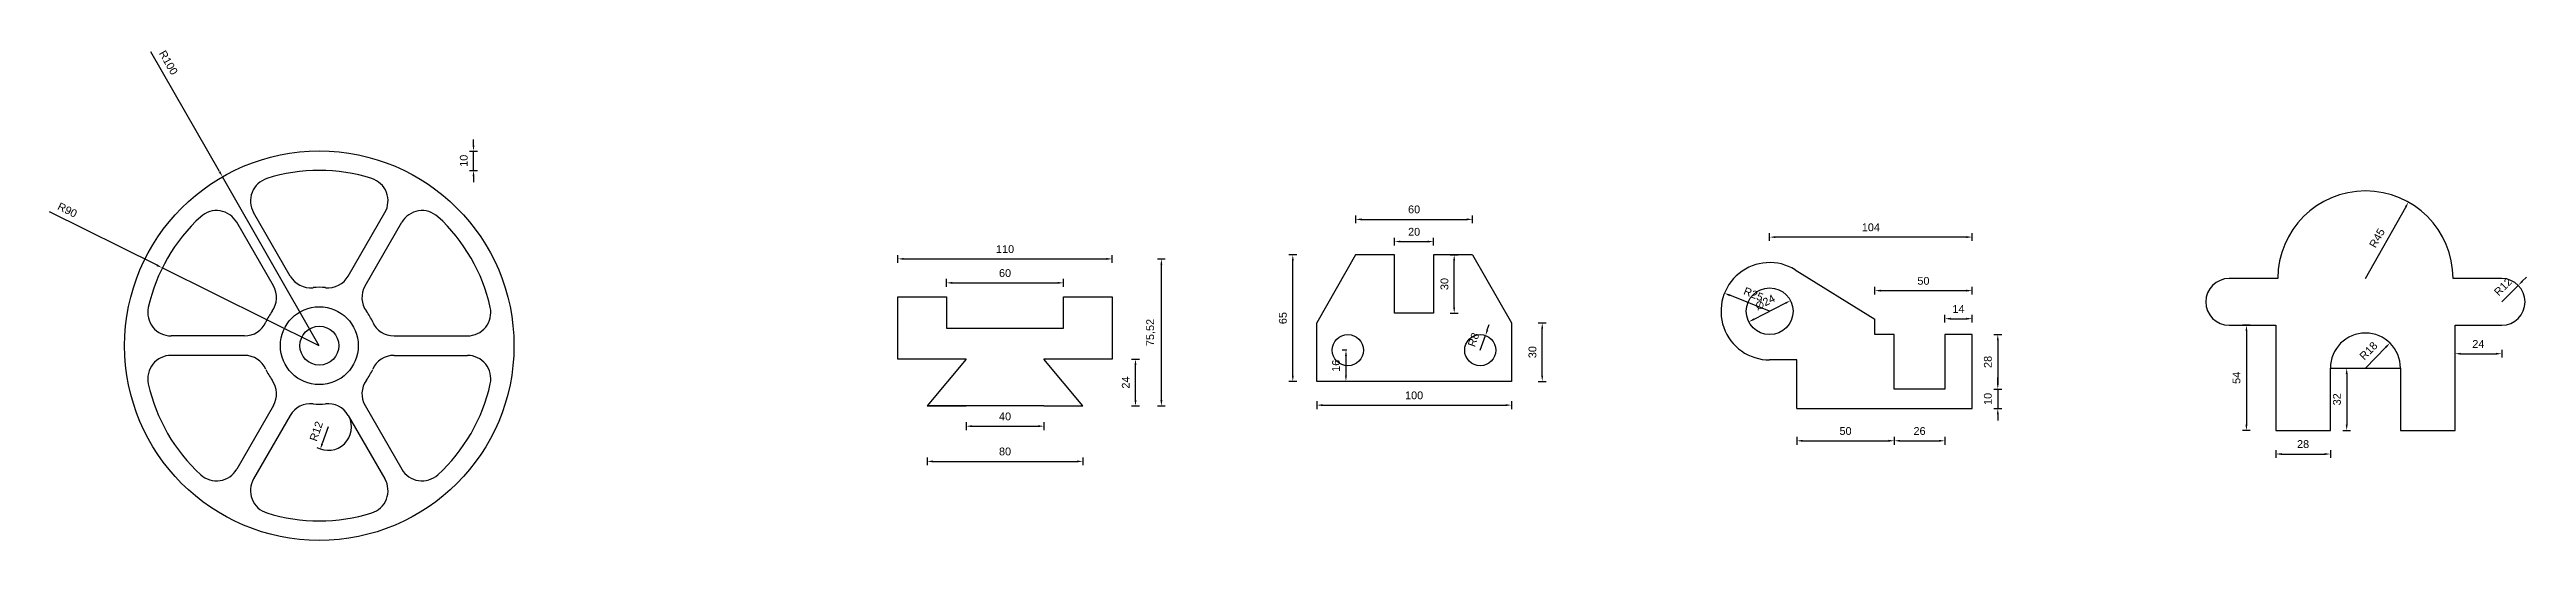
# Model space of a CAD drawing. Header units: millimetres. Extents: x 2100 to 32787, y 24082 to 35493.
# Drawn here: x 3349 to 4621, y 27000 to 27252 of the extents above; entities that cross this region are included whole.
import ezdxf

# ---------------------------------------------------------------- set-up
doc = ezdxf.new("R2010")
doc.units = ezdxf.units.MM
doc.linetypes.add('HIDDEN2', pattern=[4.7625, 3.175, -1.5875])
doc.layers.get('Defpoints').update_dxf_attribs({"color": 231, "linetype": 'HIDDEN2'})
doc.layers.add('ÖLÇÜ', color=181, linetype='Continuous')
doc.styles.get("Standard").update_dxf_attribs({"font": 'arial.ttf'})
doc.dimstyles.new('ISO-25', dxfattribs={"dimtxt": 4, "dimasz": 3, "dimexe": 2, "dimexo": 0.625, "dimgap": 3, "dimtad": 1, "dimtxsty": 'Standard', "dimcen": 2.5, "dimadec": 0, "dimazin": 0, "dimtfac": 1, "dimtix": 1, "dimtmove": 0, "dimatfit": 0, "dimfxl": 2, "dimfxlon": 1, "dimarcsym": 0})

msp = doc.modelspace()

# ---------------------------------------------------------------- blocks, each defined once
blk = doc.blocks.new('*U2379')
at = {"ltscale": 3}
for p, q in [((19.4, 5), (-18.3, 5)), ((19.4, -5), (-18.3, -5))]:
    blk.add_line(p, q, dxfattribs=at)
for centre, start, end in [((-18.3, 17), 167.4114, 270), ((19.4, 17), 270, 336.1238), ((-18.3, -17), 90, 192.5886), ((19.4, -17), 23.8762, 90)]:
    blk.add_arc(centre, 12, start, end, dxfattribs=at)
blk = doc.blocks.new('*U2380')
at = {"color": 0, "linetype": 'ByBlock', "lineweight": -2, "transparency": 16777216}
for p, rotation in [((8523, 11783.1), 299.9999999999999), ((8580.8, 11783.1), 240), ((8609.7, 11733.1), 180), ((8523, 11683), 60.00000000000003), ((8580.8, 11683), 120)]:
    blk.add_blockref('*U2379', p, dxfattribs=dict(at, rotation=rotation))
blk.add_blockref('*U2379', (8494.1, 11733.1), dxfattribs=at)
blk = doc.blocks.new('*D2381')
at = {"layer": 'Defpoints', "color": 0, "lineweight": 70, "ltscale": 3, "transparency": 16777216}
for p in [(3437.6, 27186.9), (3487.3, 27100.1)]:
    blk.add_point(p, dxfattribs=at)
at = {"layer": 'ÖLÇÜ', "color": 0, "lineweight": -2, "ltscale": 3, "transparency": 16777216}
for p, q in [((3436.1, 27189.5), (3400.8, 27251)), ((3487.3, 27100.1), (3437.6, 27186.9))]:
    blk.add_line(p, q, dxfattribs=at)
at = {"layer": 'ÖLÇÜ', "color": 0, "lineweight": 70, "ltscale": 3, "transparency": 16777216}
blk.add_solid([(3436.5, 27189.7), (3435.6, 27189.2), (3437.6, 27186.9)], dxfattribs=at)
at = {"layer": 'ÖLÇÜ', "color": 0, "ltscale": 3, "transparency": 16777216, "insert": (3409.8, 27245.5), "char_height": 4, "attachment_point": 5, "rotation": 299.8209}
blk.add_mtext('R100', dxfattribs=at)
blk = doc.blocks.new('*D2382')
at = {"layer": 'Defpoints', "color": 0, "lineweight": 70, "ltscale": 3, "transparency": 16777216}
for p in [(3406.6, 27140.1), (3487.3, 27100.1)]:
    blk.add_point(p, dxfattribs=at)
at = {"layer": 'ÖLÇÜ', "color": 0, "lineweight": -2, "ltscale": 3, "transparency": 16777216}
for p, q in [((3404, 27141.4), (3348.7, 27168.8)), ((3487.3, 27100.1), (3406.6, 27140.1))]:
    blk.add_line(p, q, dxfattribs=at)
at = {"layer": 'ÖLÇÜ', "color": 0, "lineweight": 70, "ltscale": 3, "transparency": 16777216}
blk.add_solid([(3404.2, 27141.9), (3403.7, 27141), (3406.6, 27140.1)], dxfattribs=at)
at = {"layer": 'ÖLÇÜ', "color": 0, "ltscale": 3, "transparency": 16777216, "insert": (3357.9, 27169.8), "char_height": 4, "attachment_point": 5, "rotation": 333.6391}
blk.add_mtext('R90', dxfattribs=at)
blk = doc.blocks.new('*D2383')
at = {"layer": 'Defpoints', "color": 0, "lineweight": 70, "ltscale": 3, "transparency": 16777216}
for p in [(3487.8, 27047), (3491.8, 27058.4)]:
    blk.add_point(p, dxfattribs=at)
at = {"layer": 'ÖLÇÜ', "color": 0, "lineweight": -2, "ltscale": 3, "transparency": 16777216}
blk.add_line((3491.8, 27058.4), (3488.8, 27049.9), dxfattribs=at)
blk.add_arc((3491.8, 27058.4), 12, 241.2417, 27.0158, dxfattribs=at)
at = {"layer": 'ÖLÇÜ', "color": 0, "lineweight": 70, "ltscale": 3, "transparency": 16777216}
blk.add_solid([(3488.3, 27050), (3489.3, 27049.7), (3487.8, 27047)], dxfattribs=at)
at = {"layer": 'ÖLÇÜ', "color": 0, "ltscale": 3, "transparency": 16777216, "insert": (3485.7, 27056.2), "char_height": 4, "attachment_point": 5, "rotation": 70.791}
blk.add_mtext('R12', dxfattribs=at)
blk = doc.blocks.new('*D2384')
at = {"layer": 'Defpoints', "color": 0, "lineweight": 70, "ltscale": 3, "transparency": 16777216}
for p in [(3487.3, 27200.1), (3566.5, 27200.1), (3487.3, 27190.1)]:
    blk.add_point(p, dxfattribs=at)
at = {"layer": 'ÖLÇÜ', "color": 0, "lineweight": -2, "ltscale": 3, "transparency": 16777216}
for p, q in [((3564.5, 27200.1), (3568.5, 27200.1)), ((3566.5, 27203.1), (3566.5, 27206.1)), ((3566.5, 27190.1), (3566.5, 27200.1)), ((3564.5, 27190.1), (3568.5, 27190.1)), ((3566.5, 27187.1), (3566.5, 27184.1))]:
    blk.add_line(p, q, dxfattribs=at)
at = {"layer": 'ÖLÇÜ', "color": 0, "lineweight": 70, "ltscale": 3, "transparency": 16777216}
for points in [[(3566, 27203.1), (3567, 27203.1), (3566.5, 27200.1)], [(3566, 27187.1), (3567, 27187.1), (3566.5, 27190.1)]]:
    blk.add_solid(points, dxfattribs=at)
at = {"layer": 'ÖLÇÜ', "color": 0, "ltscale": 3, "transparency": 16777216, "insert": (3561.5, 27195.1), "char_height": 4, "attachment_point": 5, "rotation": 90}
blk.add_mtext('10', dxfattribs=at)
blk = doc.blocks.new('*D1611')
at = {"layer": 'Defpoints', "color": 0, "lineweight": 70, "ltscale": 3, "transparency": 16777216}
for p in [(3819.5, 27093.2), (3859.5, 27093.2), (3859.5, 27058.8)]:
    blk.add_point(p, dxfattribs=at)
at = {"layer": 'ÖLÇÜ', "color": 0, "lineweight": -2, "ltscale": 3, "transparency": 16777216}
for p, q in [((3819.5, 27060.8), (3819.5, 27056.8)), ((3859.5, 27060.8), (3859.5, 27056.8)), ((3822.5, 27058.8), (3856.5, 27058.8))]:
    blk.add_line(p, q, dxfattribs=at)
at = {"layer": 'ÖLÇÜ', "color": 0, "lineweight": 70, "ltscale": 3, "transparency": 16777216}
for points in [[(3822.5, 27059.3), (3822.5, 27058.3), (3819.5, 27058.8)], [(3856.5, 27059.3), (3856.5, 27058.3), (3859.5, 27058.8)]]:
    blk.add_solid(points, dxfattribs=at)
at = {"layer": 'ÖLÇÜ', "color": 0, "ltscale": 3, "transparency": 16777216, "insert": (3839.5, 27063.8), "char_height": 4, "attachment_point": 5}
blk.add_mtext('40', dxfattribs=at)
blk = doc.blocks.new('*D1612')
at = {"layer": 'Defpoints', "color": 0, "lineweight": 70, "ltscale": 3, "transparency": 16777216}
for p in [(3799.5, 27069.2), (3879.5, 27069.2), (3879.5, 27040.7)]:
    blk.add_point(p, dxfattribs=at)
at = {"layer": 'ÖLÇÜ', "color": 0, "lineweight": -2, "ltscale": 3, "transparency": 16777216}
for p, q in [((3799.5, 27042.7), (3799.5, 27038.7)), ((3802.5, 27040.7), (3876.5, 27040.7)), ((3879.5, 27042.7), (3879.5, 27038.7))]:
    blk.add_line(p, q, dxfattribs=at)
at = {"layer": 'ÖLÇÜ', "color": 0, "lineweight": 70, "ltscale": 3, "transparency": 16777216}
for points in [[(3802.5, 27041.2), (3802.5, 27040.2), (3799.5, 27040.7)], [(3876.5, 27041.2), (3876.5, 27040.2), (3879.5, 27040.7)]]:
    blk.add_solid(points, dxfattribs=at)
at = {"layer": 'ÖLÇÜ', "color": 0, "ltscale": 3, "transparency": 16777216, "insert": (3839.5, 27045.8), "char_height": 4, "attachment_point": 5}
blk.add_mtext('80', dxfattribs=at)
blk = doc.blocks.new('*D1613')
at = {"layer": 'Defpoints', "color": 0, "lineweight": 70, "ltscale": 3, "transparency": 16777216}
for p in [(3809.5, 27125.2), (3869.5, 27132.4), (3869.5, 27125.2)]:
    blk.add_point(p, dxfattribs=at)
at = {"layer": 'ÖLÇÜ', "color": 0, "lineweight": -2, "ltscale": 3, "transparency": 16777216}
for p, q in [((3809.5, 27130.4), (3809.5, 27134.4)), ((3812.5, 27132.4), (3866.5, 27132.4)), ((3869.5, 27130.4), (3869.5, 27134.4))]:
    blk.add_line(p, q, dxfattribs=at)
at = {"layer": 'ÖLÇÜ', "color": 0, "lineweight": 70, "ltscale": 3, "transparency": 16777216}
for points in [[(3812.5, 27132.9), (3812.5, 27131.9), (3809.5, 27132.4)], [(3866.5, 27132.9), (3866.5, 27131.9), (3869.5, 27132.4)]]:
    blk.add_solid(points, dxfattribs=at)
at = {"layer": 'ÖLÇÜ', "color": 0, "ltscale": 3, "transparency": 16777216, "insert": (3839.5, 27137.4), "char_height": 4, "attachment_point": 5}
blk.add_mtext('60', dxfattribs=at)
blk = doc.blocks.new('*D1614')
at = {"layer": 'Defpoints', "color": 0, "lineweight": 70, "ltscale": 3, "transparency": 16777216}
for p in [(3894.5, 27144.7), (3784.5, 27125.2), (3894.5, 27125.2)]:
    blk.add_point(p, dxfattribs=at)
at = {"layer": 'ÖLÇÜ', "color": 0, "lineweight": -2, "ltscale": 3, "transparency": 16777216}
for p, q in [((3784.5, 27142.7), (3784.5, 27146.7)), ((3787.5, 27144.7), (3891.5, 27144.7)), ((3894.5, 27142.7), (3894.5, 27146.7))]:
    blk.add_line(p, q, dxfattribs=at)
at = {"layer": 'ÖLÇÜ', "color": 0, "lineweight": 70, "ltscale": 3, "transparency": 16777216}
for points in [[(3787.5, 27145.2), (3787.5, 27144.2), (3784.5, 27144.7)], [(3891.5, 27145.2), (3891.5, 27144.2), (3894.5, 27144.7)]]:
    blk.add_solid(points, dxfattribs=at)
at = {"layer": 'ÖLÇÜ', "color": 0, "ltscale": 3, "transparency": 16777216, "insert": (3839.5, 27149.7), "char_height": 4, "attachment_point": 5}
blk.add_mtext('110', dxfattribs=at)
blk = doc.blocks.new('*D1615')
at = {"layer": 'Defpoints', "color": 0, "lineweight": 70, "ltscale": 3, "transparency": 16777216}
for p in [(3877, 27093.2), (3906.5, 27093.2), (3879.5, 27069.2)]:
    blk.add_point(p, dxfattribs=at)
at = {"layer": 'ÖLÇÜ', "color": 0, "lineweight": -2, "ltscale": 3, "transparency": 16777216}
for p, q in [((3904.5, 27093.2), (3908.5, 27093.2)), ((3906.5, 27072.2), (3906.5, 27090.2)), ((3904.5, 27069.2), (3908.5, 27069.2))]:
    blk.add_line(p, q, dxfattribs=at)
at = {"layer": 'ÖLÇÜ', "color": 0, "lineweight": 70, "ltscale": 3, "transparency": 16777216}
for points in [[(3906, 27090.2), (3907, 27090.2), (3906.5, 27093.2)], [(3906, 27072.2), (3907, 27072.2), (3906.5, 27069.2)]]:
    blk.add_solid(points, dxfattribs=at)
at = {"layer": 'ÖLÇÜ', "color": 0, "ltscale": 3, "transparency": 16777216, "insert": (3901.5, 27081.2), "char_height": 4, "attachment_point": 5, "rotation": 90}
blk.add_mtext('24', dxfattribs=at)
blk = doc.blocks.new('*D1616')
at = {"layer": 'Defpoints', "color": 0, "lineweight": 70, "ltscale": 3, "transparency": 16777216}
for p in [(3879.5, 27144.7), (3919.8, 27144.7), (3879.5, 27069.2)]:
    blk.add_point(p, dxfattribs=at)
at = {"layer": 'ÖLÇÜ', "color": 0, "lineweight": -2, "ltscale": 3, "transparency": 16777216}
for p, q in [((3917.8, 27144.7), (3921.8, 27144.7)), ((3919.8, 27072.2), (3919.8, 27141.7)), ((3917.8, 27069.2), (3921.8, 27069.2))]:
    blk.add_line(p, q, dxfattribs=at)
at = {"layer": 'ÖLÇÜ', "color": 0, "lineweight": 70, "ltscale": 3, "transparency": 16777216}
for points in [[(3919.3, 27141.7), (3920.3, 27141.7), (3919.8, 27144.7)], [(3919.3, 27072.2), (3920.3, 27072.2), (3919.8, 27069.2)]]:
    blk.add_solid(points, dxfattribs=at)
at = {"layer": 'ÖLÇÜ', "color": 0, "ltscale": 3, "transparency": 16777216, "insert": (3914.4, 27106.9), "char_height": 4, "attachment_point": 5, "rotation": 90}
blk.add_mtext('75,52', dxfattribs=at)
blk = doc.blocks.new('*D1617')
at = {"layer": 'Defpoints', "color": 0, "lineweight": 70, "ltscale": 3, "transparency": 16777216}
for p in [(3987.3, 27146.8), (3999.6, 27146.8), (3999.6, 27081.8)]:
    blk.add_point(p, dxfattribs=at)
at = {"layer": 'ÖLÇÜ', "color": 0, "lineweight": -2, "ltscale": 3, "transparency": 16777216}
for p, q in [((3989.3, 27146.8), (3985.3, 27146.8)), ((3987.3, 27084.8), (3987.3, 27143.8)), ((3989.3, 27081.8), (3985.3, 27081.8))]:
    blk.add_line(p, q, dxfattribs=at)
at = {"layer": 'ÖLÇÜ', "color": 0, "lineweight": 70, "ltscale": 3, "transparency": 16777216}
for points in [[(3986.8, 27143.8), (3987.8, 27143.8), (3987.3, 27146.8)], [(3986.8, 27084.8), (3987.8, 27084.8), (3987.3, 27081.8)]]:
    blk.add_solid(points, dxfattribs=at)
at = {"layer": 'ÖLÇÜ', "color": 0, "ltscale": 3, "transparency": 16777216, "insert": (3982.2, 27114.3), "char_height": 4, "attachment_point": 5, "rotation": 90}
blk.add_mtext('65', dxfattribs=at)
blk = doc.blocks.new('*D1618')
at = {"layer": 'Defpoints', "color": 0, "lineweight": 70, "ltscale": 3, "transparency": 16777216}
for p in [(3999.6, 27081.8), (4099.6, 27081.8), (4099.6, 27069.6)]:
    blk.add_point(p, dxfattribs=at)
at = {"layer": 'ÖLÇÜ', "color": 0, "lineweight": -2, "ltscale": 3, "transparency": 16777216}
for p, q in [((3999.6, 27071.6), (3999.6, 27067.6)), ((4002.6, 27069.6), (4096.6, 27069.6)), ((4099.6, 27071.6), (4099.6, 27067.6))]:
    blk.add_line(p, q, dxfattribs=at)
at = {"layer": 'ÖLÇÜ', "color": 0, "lineweight": 70, "ltscale": 3, "transparency": 16777216}
for points in [[(4002.6, 27070.1), (4002.6, 27069.1), (3999.6, 27069.6)], [(4096.6, 27070.1), (4096.6, 27069.1), (4099.6, 27069.6)]]:
    blk.add_solid(points, dxfattribs=at)
at = {"layer": 'ÖLÇÜ', "color": 0, "ltscale": 3, "transparency": 16777216, "insert": (4049.6, 27074.6), "char_height": 4, "attachment_point": 5}
blk.add_mtext('100', dxfattribs=at)
blk = doc.blocks.new('*D1619')
at = {"layer": 'Defpoints', "color": 0, "lineweight": 70, "ltscale": 3, "transparency": 16777216}
for p in [(4099.6, 27111.8), (4115.4, 27111.8), (4099.6, 27081.8)]:
    blk.add_point(p, dxfattribs=at)
at = {"layer": 'ÖLÇÜ', "color": 0, "lineweight": -2, "ltscale": 3, "transparency": 16777216}
for p, q in [((4113.4, 27111.8), (4117.4, 27111.8)), ((4115.4, 27084.8), (4115.4, 27108.8)), ((4113.4, 27081.8), (4117.4, 27081.8))]:
    blk.add_line(p, q, dxfattribs=at)
at = {"layer": 'ÖLÇÜ', "color": 0, "lineweight": 70, "ltscale": 3, "transparency": 16777216}
for points in [[(4114.9, 27108.8), (4115.9, 27108.8), (4115.4, 27111.8)], [(4114.9, 27084.8), (4115.9, 27084.8), (4115.4, 27081.8)]]:
    blk.add_solid(points, dxfattribs=at)
at = {"layer": 'ÖLÇÜ', "color": 0, "ltscale": 3, "transparency": 16777216, "insert": (4110.4, 27096.8), "char_height": 4, "attachment_point": 5, "rotation": 90}
blk.add_mtext('30', dxfattribs=at)
blk = doc.blocks.new('*D1620')
at = {"layer": 'Defpoints', "color": 0, "lineweight": 70, "ltscale": 3, "transparency": 16777216}
for p in [(4059.6, 27146.8), (4070.2, 27146.8), (4059.6, 27116.8)]:
    blk.add_point(p, dxfattribs=at)
at = {"layer": 'ÖLÇÜ', "color": 0, "lineweight": -2, "ltscale": 3, "transparency": 16777216}
for p, q in [((4068.2, 27146.8), (4072.2, 27146.8)), ((4070.2, 27119.8), (4070.2, 27143.8)), ((4068.2, 27116.8), (4072.2, 27116.8))]:
    blk.add_line(p, q, dxfattribs=at)
at = {"layer": 'ÖLÇÜ', "color": 0, "lineweight": 70, "ltscale": 3, "transparency": 16777216}
for points in [[(4069.7, 27143.8), (4070.7, 27143.8), (4070.2, 27146.8)], [(4069.7, 27119.8), (4070.7, 27119.8), (4070.2, 27116.8)]]:
    blk.add_solid(points, dxfattribs=at)
at = {"layer": 'ÖLÇÜ', "color": 0, "ltscale": 3, "transparency": 16777216, "insert": (4065.2, 27131.8), "char_height": 4, "attachment_point": 5, "rotation": 90}
blk.add_mtext('30', dxfattribs=at)
blk = doc.blocks.new('*D1621')
at = {"layer": 'Defpoints', "color": 0, "lineweight": 70, "ltscale": 3, "transparency": 16777216}
for p in [(4059.6, 27153.6), (4039.6, 27146.8), (4059.6, 27146.8)]:
    blk.add_point(p, dxfattribs=at)
at = {"layer": 'ÖLÇÜ', "color": 0, "lineweight": -2, "ltscale": 3, "transparency": 16777216}
for p, q in [((4039.6, 27151.6), (4039.6, 27155.6)), ((4042.6, 27153.6), (4056.6, 27153.6)), ((4059.6, 27151.6), (4059.6, 27155.6))]:
    blk.add_line(p, q, dxfattribs=at)
at = {"layer": 'ÖLÇÜ', "color": 0, "lineweight": 70, "ltscale": 3, "transparency": 16777216}
for points in [[(4042.6, 27154.1), (4042.6, 27153.1), (4039.6, 27153.6)], [(4056.6, 27154.1), (4056.6, 27153.1), (4059.6, 27153.6)]]:
    blk.add_solid(points, dxfattribs=at)
at = {"layer": 'ÖLÇÜ', "color": 0, "ltscale": 3, "transparency": 16777216, "insert": (4049.6, 27158.6), "char_height": 4, "attachment_point": 5}
blk.add_mtext('20', dxfattribs=at)
blk = doc.blocks.new('*D1622')
at = {"layer": 'Defpoints', "color": 0, "lineweight": 70, "ltscale": 3, "transparency": 16777216}
for p in [(4079.6, 27165), (4019.6, 27146.8), (4079.6, 27146.8)]:
    blk.add_point(p, dxfattribs=at)
at = {"layer": 'ÖLÇÜ', "color": 0, "lineweight": -2, "ltscale": 3, "transparency": 16777216}
for p, q in [((4019.6, 27163), (4019.6, 27167)), ((4022.6, 27165), (4076.6, 27165)), ((4079.6, 27163), (4079.6, 27167))]:
    blk.add_line(p, q, dxfattribs=at)
at = {"layer": 'ÖLÇÜ', "color": 0, "lineweight": 70, "ltscale": 3, "transparency": 16777216}
for points in [[(4022.6, 27165.5), (4022.6, 27164.5), (4019.6, 27165)], [(4076.6, 27165.5), (4076.6, 27164.5), (4079.6, 27165)]]:
    blk.add_solid(points, dxfattribs=at)
at = {"layer": 'ÖLÇÜ', "color": 0, "ltscale": 3, "transparency": 16777216, "insert": (4049.6, 27170.1), "char_height": 4, "attachment_point": 5}
blk.add_mtext('60', dxfattribs=at)
blk = doc.blocks.new('*D1575')
at = {"layer": 'Defpoints', "color": 0, "lineweight": 70, "ltscale": 3, "transparency": 16777216}
for p in [(4083.6, 27097.8), (4086.2, 27105.3)]:
    blk.add_point(p, dxfattribs=at)
at = {"layer": 'ÖLÇÜ', "color": 0, "lineweight": -2, "ltscale": 3, "transparency": 16777216}
for p, q in [((4087.2, 27108.2), (4088.2, 27111)), ((4083.6, 27097.8), (4086.2, 27105.3))]:
    blk.add_line(p, q, dxfattribs=at)
at = {"layer": 'ÖLÇÜ', "color": 0, "lineweight": 70, "ltscale": 3, "transparency": 16777216}
blk.add_solid([(4086.8, 27108.3), (4087.7, 27108), (4086.2, 27105.3)], dxfattribs=at)
at = {"layer": 'ÖLÇÜ', "color": 0, "ltscale": 3, "transparency": 16777216, "insert": (4080.1, 27103.2), "char_height": 4, "attachment_point": 5, "rotation": 70.6296}
blk.add_mtext('R8', dxfattribs=at)
blk = doc.blocks.new('*D1623')
at = {"layer": 'Defpoints', "color": 0, "lineweight": 70, "ltscale": 3, "transparency": 16777216}
for p in [(4015.6, 27097.8), (4014.6, 27081.8), (4015.6, 27081.8)]:
    blk.add_point(p, dxfattribs=at)
at = {"layer": 'ÖLÇÜ', "color": 0, "lineweight": -2, "ltscale": 3, "transparency": 16777216}
for p, q in [((4015, 27097.8), (4012.6, 27097.8)), ((4014.6, 27094.8), (4014.6, 27084.8)), ((4015, 27081.8), (4012.6, 27081.8))]:
    blk.add_line(p, q, dxfattribs=at)
at = {"layer": 'ÖLÇÜ', "color": 0, "lineweight": 70, "ltscale": 3, "transparency": 16777216}
for points in [[(4014.1, 27094.8), (4015.1, 27094.8), (4014.6, 27097.8)], [(4014.1, 27084.8), (4015.1, 27084.8), (4014.6, 27081.8)]]:
    blk.add_solid(points, dxfattribs=at)
at = {"layer": 'ÖLÇÜ', "color": 0, "ltscale": 3, "transparency": 16777216, "insert": (4009.5, 27089.8), "char_height": 4, "attachment_point": 5, "rotation": 90}
blk.add_mtext('16', dxfattribs=at)
blk = doc.blocks.new('*D1625')
at = {"layer": 'Defpoints', "color": 0, "lineweight": 70, "ltscale": 3, "transparency": 16777216}
for p in [(4246.2, 27067.8), (4296.2, 27067.8), (4296.2, 27051.3)]:
    blk.add_point(p, dxfattribs=at)
at = {"layer": 'ÖLÇÜ', "color": 0, "lineweight": -2, "ltscale": 3, "transparency": 16777216}
for p, q in [((4246.2, 27053.3), (4246.2, 27049.3)), ((4249.2, 27051.3), (4293.2, 27051.3)), ((4296.2, 27053.3), (4296.2, 27049.3))]:
    blk.add_line(p, q, dxfattribs=at)
at = {"layer": 'ÖLÇÜ', "color": 0, "lineweight": 70, "ltscale": 3, "transparency": 16777216}
for points in [[(4249.2, 27051.8), (4249.2, 27050.8), (4246.2, 27051.3)], [(4293.2, 27051.8), (4293.2, 27050.8), (4296.2, 27051.3)]]:
    blk.add_solid(points, dxfattribs=at)
at = {"layer": 'ÖLÇÜ', "color": 0, "ltscale": 3, "transparency": 16777216, "insert": (4271.2, 27056.3), "char_height": 4, "attachment_point": 5}
blk.add_mtext('50', dxfattribs=at)
blk = doc.blocks.new('*D1626')
at = {"layer": 'Defpoints', "color": 0, "lineweight": 70, "ltscale": 3, "transparency": 16777216}
for p in [(4296.2, 27067.8), (4322.2, 27067.8), (4322.2, 27051.3)]:
    blk.add_point(p, dxfattribs=at)
at = {"layer": 'ÖLÇÜ', "color": 0, "lineweight": -2, "ltscale": 3, "transparency": 16777216}
for p, q in [((4296.2, 27053.3), (4296.2, 27049.3)), ((4299.2, 27051.3), (4319.2, 27051.3)), ((4322.2, 27053.3), (4322.2, 27049.3))]:
    blk.add_line(p, q, dxfattribs=at)
at = {"layer": 'ÖLÇÜ', "color": 0, "lineweight": 70, "ltscale": 3, "transparency": 16777216}
for points in [[(4299.2, 27051.8), (4299.2, 27050.8), (4296.2, 27051.3)], [(4319.2, 27051.8), (4319.2, 27050.8), (4322.2, 27051.3)]]:
    blk.add_solid(points, dxfattribs=at)
at = {"layer": 'ÖLÇÜ', "color": 0, "ltscale": 3, "transparency": 16777216, "insert": (4309.2, 27056.3), "char_height": 4, "attachment_point": 5}
blk.add_mtext('26', dxfattribs=at)
blk = doc.blocks.new('*D1627')
at = {"layer": 'Defpoints', "color": 0, "lineweight": 70, "ltscale": 3, "transparency": 16777216}
for p in [(4336.2, 27077.8), (4336.2, 27067.8), (4349.4, 27067.8)]:
    blk.add_point(p, dxfattribs=at)
at = {"layer": 'ÖLÇÜ', "color": 0, "lineweight": -2, "ltscale": 3, "transparency": 16777216}
for p, q in [((4347.4, 27077.8), (4351.4, 27077.8)), ((4349.4, 27080.8), (4349.4, 27083.8)), ((4349.4, 27077.8), (4349.4, 27067.8)), ((4347.4, 27067.8), (4351.4, 27067.8)), ((4349.4, 27064.8), (4349.4, 27061.8))]:
    blk.add_line(p, q, dxfattribs=at)
at = {"layer": 'ÖLÇÜ', "color": 0, "lineweight": 70, "ltscale": 3, "transparency": 16777216}
for points in [[(4348.9, 27080.8), (4349.9, 27080.8), (4349.4, 27077.8)], [(4348.9, 27064.8), (4349.9, 27064.8), (4349.4, 27067.8)]]:
    blk.add_solid(points, dxfattribs=at)
at = {"layer": 'ÖLÇÜ', "color": 0, "ltscale": 3, "transparency": 16777216, "insert": (4344.3, 27072.8), "char_height": 4, "attachment_point": 5, "rotation": 90}
blk.add_mtext('10', dxfattribs=at)
blk = doc.blocks.new('*D1628')
at = {"layer": 'Defpoints', "color": 0, "lineweight": 70, "ltscale": 3, "transparency": 16777216}
for p in [(4336.2, 27105.8), (4336.2, 27077.8), (4349.4, 27077.8)]:
    blk.add_point(p, dxfattribs=at)
at = {"layer": 'ÖLÇÜ', "color": 0, "lineweight": -2, "ltscale": 3, "transparency": 16777216}
for p, q in [((4347.4, 27105.8), (4351.4, 27105.8)), ((4349.4, 27102.8), (4349.4, 27080.8)), ((4347.4, 27077.8), (4351.4, 27077.8))]:
    blk.add_line(p, q, dxfattribs=at)
at = {"layer": 'ÖLÇÜ', "color": 0, "lineweight": 70, "ltscale": 3, "transparency": 16777216}
for points in [[(4348.9, 27102.8), (4349.9, 27102.8), (4349.4, 27105.8)], [(4348.9, 27080.8), (4349.9, 27080.8), (4349.4, 27077.8)]]:
    blk.add_solid(points, dxfattribs=at)
at = {"layer": 'ÖLÇÜ', "color": 0, "ltscale": 3, "transparency": 16777216, "insert": (4344.3, 27091.8), "char_height": 4, "attachment_point": 5, "rotation": 90}
blk.add_mtext('28', dxfattribs=at)
blk = doc.blocks.new('*D1629')
at = {"layer": 'Defpoints', "color": 0, "lineweight": 70, "ltscale": 3, "transparency": 16777216}
for p in [(4336.2, 27128.4), (4286.2, 27113.8), (4336.2, 27113.8)]:
    blk.add_point(p, dxfattribs=at)
at = {"layer": 'ÖLÇÜ', "color": 0, "lineweight": -2, "ltscale": 3, "transparency": 16777216}
for p, q in [((4286.2, 27126.4), (4286.2, 27130.4)), ((4289.2, 27128.4), (4333.2, 27128.4)), ((4336.2, 27126.4), (4336.2, 27130.4))]:
    blk.add_line(p, q, dxfattribs=at)
at = {"layer": 'ÖLÇÜ', "color": 0, "lineweight": 70, "ltscale": 3, "transparency": 16777216}
for points in [[(4289.2, 27128.9), (4289.2, 27127.9), (4286.2, 27128.4)], [(4333.2, 27128.9), (4333.2, 27127.9), (4336.2, 27128.4)]]:
    blk.add_solid(points, dxfattribs=at)
at = {"layer": 'ÖLÇÜ', "color": 0, "ltscale": 3, "transparency": 16777216, "insert": (4311.2, 27133.4), "char_height": 4, "attachment_point": 5}
blk.add_mtext('50', dxfattribs=at)
blk = doc.blocks.new('*D1630')
at = {"layer": 'Defpoints', "color": 0, "lineweight": 70, "ltscale": 3, "transparency": 16777216}
for p in [(4232.2, 27155.9), (4232.2, 27117.8), (4336.2, 27105.8)]:
    blk.add_point(p, dxfattribs=at)
at = {"layer": 'ÖLÇÜ', "color": 0, "lineweight": -2, "ltscale": 3, "transparency": 16777216}
for p, q in [((4232.2, 27153.9), (4232.2, 27157.9)), ((4333.2, 27155.9), (4235.2, 27155.9)), ((4336.2, 27153.9), (4336.2, 27157.9))]:
    blk.add_line(p, q, dxfattribs=at)
at = {"layer": 'ÖLÇÜ', "color": 0, "lineweight": 70, "ltscale": 3, "transparency": 16777216}
for points in [[(4235.2, 27156.4), (4235.2, 27155.4), (4232.2, 27155.9)], [(4333.2, 27156.4), (4333.2, 27155.4), (4336.2, 27155.9)]]:
    blk.add_solid(points, dxfattribs=at)
at = {"layer": 'ÖLÇÜ', "color": 0, "ltscale": 3, "transparency": 16777216, "insert": (4284.2, 27160.9), "char_height": 4, "attachment_point": 5}
blk.add_mtext('104', dxfattribs=at)
blk = doc.blocks.new('*D1631')
at = {"layer": 'Defpoints', "color": 0, "lineweight": 70, "ltscale": 3, "transparency": 16777216}
for p in [(4242.9, 27123.3), (4221.5, 27112.4)]:
    blk.add_point(p, dxfattribs=at)
at = {"layer": 'ÖLÇÜ', "color": 0, "lineweight": -2, "ltscale": 3, "transparency": 16777216}
blk.add_line((4224.2, 27113.7), (4240.2, 27121.9), dxfattribs=at)
at = {"layer": 'ÖLÇÜ', "color": 0, "lineweight": 70, "ltscale": 3, "transparency": 16777216}
for points in [[(4240, 27122.3), (4240.5, 27121.5), (4242.9, 27123.3)], [(4224, 27114.2), (4224.4, 27113.3), (4221.5, 27112.4)]]:
    blk.add_solid(points, dxfattribs=at)
at = {"layer": 'ÖLÇÜ', "color": 0, "ltscale": 3, "transparency": 16777216, "insert": (4229.9, 27122.4), "char_height": 4, "attachment_point": 5, "rotation": 26.9859}
blk.add_mtext('∅24', dxfattribs=at)
blk = doc.blocks.new('*D1576')
at = {"layer": 'Defpoints', "color": 0, "lineweight": 70, "ltscale": 3, "transparency": 16777216}
for p in [(4209, 27127.1), (4232.2, 27117.8)]:
    blk.add_point(p, dxfattribs=at)
at = {"layer": 'ÖLÇÜ', "color": 0, "lineweight": -2, "ltscale": 3, "transparency": 16777216}
blk.add_line((4232.2, 27117.8), (4211.8, 27126), dxfattribs=at)
at = {"layer": 'ÖLÇÜ', "color": 0, "lineweight": 70, "ltscale": 3, "transparency": 16777216}
blk.add_solid([(4212, 27126.5), (4211.6, 27125.5), (4209, 27127.1)], dxfattribs=at)
at = {"layer": 'ÖLÇÜ', "color": 0, "ltscale": 3, "transparency": 16777216, "insert": (4223.9, 27126.6), "char_height": 4, "attachment_point": 5, "rotation": 338.1313}
blk.add_mtext('R25', dxfattribs=at)
blk = doc.blocks.new('*D1624')
at = {"layer": 'Defpoints', "color": 0, "lineweight": 70, "ltscale": 3, "transparency": 16777216}
for p in [(4336.2, 27114), (4322.2, 27105.8), (4336.2, 27105.8)]:
    blk.add_point(p, dxfattribs=at)
at = {"layer": 'ÖLÇÜ', "color": 0, "lineweight": -2, "ltscale": 3, "transparency": 16777216}
for p, q in [((4322.2, 27112), (4322.2, 27116)), ((4325.2, 27114), (4333.2, 27114)), ((4336.2, 27112), (4336.2, 27116))]:
    blk.add_line(p, q, dxfattribs=at)
at = {"layer": 'ÖLÇÜ', "color": 0, "lineweight": 70, "ltscale": 3, "transparency": 16777216}
for points in [[(4325.2, 27114.5), (4325.2, 27113.5), (4322.2, 27114)], [(4333.2, 27114.5), (4333.2, 27113.5), (4336.2, 27114)]]:
    blk.add_solid(points, dxfattribs=at)
at = {"layer": 'ÖLÇÜ', "color": 0, "ltscale": 3, "transparency": 16777216, "insert": (4329.2, 27119), "char_height": 4, "attachment_point": 5}
blk.add_mtext('14', dxfattribs=at)
blk = doc.blocks.new('*D1632')
at = {"layer": 'Defpoints', "color": 0, "lineweight": 70, "ltscale": 3, "transparency": 16777216}
for p in [(4492.2, 27110.6), (4477.1, 27056.6), (4492.2, 27056.6)]:
    blk.add_point(p, dxfattribs=at)
at = {"layer": 'ÖLÇÜ', "color": 0, "lineweight": -2, "ltscale": 3, "transparency": 16777216}
for p, q in [((4479.1, 27110.6), (4475.1, 27110.6)), ((4477.1, 27107.6), (4477.1, 27059.6)), ((4479.1, 27056.6), (4475.1, 27056.6))]:
    blk.add_line(p, q, dxfattribs=at)
at = {"layer": 'ÖLÇÜ', "color": 0, "lineweight": 70, "ltscale": 3, "transparency": 16777216}
for points in [[(4476.6, 27107.6), (4477.6, 27107.6), (4477.1, 27110.6)], [(4476.6, 27059.6), (4477.6, 27059.6), (4477.1, 27056.6)]]:
    blk.add_solid(points, dxfattribs=at)
at = {"layer": 'ÖLÇÜ', "color": 0, "ltscale": 3, "transparency": 16777216, "insert": (4472, 27083.6), "char_height": 4, "attachment_point": 5, "rotation": 90}
blk.add_mtext('54', dxfattribs=at)
blk = doc.blocks.new('*D1577')
at = {"layer": 'Defpoints', "color": 0, "lineweight": 70, "ltscale": 3, "transparency": 16777216}
for p in [(4560.3, 27173.8), (4538.2, 27134.6)]:
    blk.add_point(p, dxfattribs=at)
at = {"layer": 'ÖLÇÜ', "color": 0, "lineweight": -2, "ltscale": 3, "transparency": 16777216}
blk.add_line((4538.2, 27134.6), (4558.9, 27171.2), dxfattribs=at)
at = {"layer": 'ÖLÇÜ', "color": 0, "lineweight": 70, "ltscale": 3, "transparency": 16777216}
blk.add_solid([(4558.4, 27171.5), (4559.3, 27171), (4560.3, 27173.8)], dxfattribs=at)
at = {"layer": 'ÖLÇÜ', "color": 0, "ltscale": 3, "transparency": 16777216, "insert": (4544.2, 27155.4), "char_height": 4, "attachment_point": 5, "rotation": 60.5695}
blk.add_mtext('R45', dxfattribs=at)
blk = doc.blocks.new('*D1578')
at = {"layer": 'Defpoints', "color": 0, "lineweight": 70, "ltscale": 3, "transparency": 16777216}
for p in [(4616.7, 27131.1), (4608.2, 27122.6)]:
    blk.add_point(p, dxfattribs=at)
at = {"layer": 'ÖLÇÜ', "color": 0, "lineweight": -2, "ltscale": 3, "transparency": 16777216}
for p, q in [((4608.2, 27122.6), (4616.7, 27131.1)), ((4618.8, 27133.3), (4620.9, 27135.4))]:
    blk.add_line(p, q, dxfattribs=at)
at = {"layer": 'ÖLÇÜ', "color": 0, "lineweight": 70, "ltscale": 3, "transparency": 16777216}
blk.add_solid([(4618.5, 27133.6), (4619.2, 27132.9), (4616.7, 27131.1)], dxfattribs=at)
at = {"layer": 'ÖLÇÜ', "color": 0, "ltscale": 3, "transparency": 16777216, "insert": (4608.9, 27130.4), "char_height": 4, "attachment_point": 5, "rotation": 45.1259}
blk.add_mtext('R12', dxfattribs=at)
blk = doc.blocks.new('*D1633')
at = {"layer": 'Defpoints', "color": 0, "lineweight": 70, "ltscale": 3, "transparency": 16777216}
for p in [(4584.2, 27110.6), (4608.2, 27110.6), (4608.2, 27096)]:
    blk.add_point(p, dxfattribs=at)
at = {"layer": 'ÖLÇÜ', "color": 0, "lineweight": -2, "ltscale": 3, "transparency": 16777216}
for p, q in [((4584.2, 27098), (4584.2, 27094)), ((4608.2, 27098), (4608.2, 27094)), ((4587.2, 27096), (4605.2, 27096))]:
    blk.add_line(p, q, dxfattribs=at)
at = {"layer": 'ÖLÇÜ', "color": 0, "lineweight": 70, "ltscale": 3, "transparency": 16777216}
for points in [[(4587.2, 27096.5), (4587.2, 27095.5), (4584.2, 27096)], [(4605.2, 27096.5), (4605.2, 27095.5), (4608.2, 27096)]]:
    blk.add_solid(points, dxfattribs=at)
at = {"layer": 'ÖLÇÜ', "color": 0, "ltscale": 3, "transparency": 16777216, "insert": (4596.2, 27101), "char_height": 4, "attachment_point": 5}
blk.add_mtext('24', dxfattribs=at)
blk = doc.blocks.new('*D1579')
at = {"layer": 'Defpoints', "color": 0, "lineweight": 70, "ltscale": 3, "transparency": 16777216}
for p in [(4550.8, 27101.5), (4538.2, 27088.6)]:
    blk.add_point(p, dxfattribs=at)
at = {"layer": 'ÖLÇÜ', "color": 0, "lineweight": -2, "ltscale": 3, "transparency": 16777216}
blk.add_line((4538.2, 27088.6), (4548.7, 27099.4), dxfattribs=at)
at = {"layer": 'ÖLÇÜ', "color": 0, "lineweight": 70, "ltscale": 3, "transparency": 16777216}
blk.add_solid([(4548.3, 27099.7), (4549.1, 27099), (4550.8, 27101.5)], dxfattribs=at)
at = {"layer": 'ÖLÇÜ', "color": 0, "ltscale": 3, "transparency": 16777216, "insert": (4539.8, 27097.5), "char_height": 4, "attachment_point": 5, "rotation": 45.7431}
blk.add_mtext('R18', dxfattribs=at)
blk = doc.blocks.new('*D1634')
at = {"layer": 'Defpoints', "color": 0, "lineweight": 70, "ltscale": 3, "transparency": 16777216}
for p in [(4520.2, 27088.6), (4520.2, 27056.6), (4528.6, 27056.6)]:
    blk.add_point(p, dxfattribs=at)
at = {"layer": 'ÖLÇÜ', "color": 0, "lineweight": -2, "ltscale": 3, "transparency": 16777216}
for p, q in [((4526.6, 27088.6), (4530.6, 27088.6)), ((4528.6, 27085.6), (4528.6, 27059.6)), ((4526.6, 27056.6), (4530.6, 27056.6))]:
    blk.add_line(p, q, dxfattribs=at)
at = {"layer": 'ÖLÇÜ', "color": 0, "lineweight": 70, "ltscale": 3, "transparency": 16777216}
for points in [[(4528.1, 27085.6), (4529.1, 27085.6), (4528.6, 27088.6)], [(4528.1, 27059.6), (4529.1, 27059.6), (4528.6, 27056.6)]]:
    blk.add_solid(points, dxfattribs=at)
at = {"layer": 'ÖLÇÜ', "color": 0, "ltscale": 3, "transparency": 16777216, "insert": (4523.6, 27072.6), "char_height": 4, "attachment_point": 5, "rotation": 90}
blk.add_mtext('32', dxfattribs=at)
blk = doc.blocks.new('*D1635')
at = {"layer": 'Defpoints', "color": 0, "lineweight": 70, "ltscale": 3, "transparency": 16777216}
for p in [(4492.2, 27056.6), (4520.2, 27056.6), (4520.2, 27044.5)]:
    blk.add_point(p, dxfattribs=at)
at = {"layer": 'ÖLÇÜ', "color": 0, "lineweight": -2, "ltscale": 3, "transparency": 16777216}
for p, q in [((4492.2, 27046.5), (4492.2, 27042.5)), ((4495.2, 27044.5), (4517.2, 27044.5)), ((4520.2, 27046.5), (4520.2, 27042.5))]:
    blk.add_line(p, q, dxfattribs=at)
at = {"layer": 'ÖLÇÜ', "color": 0, "lineweight": 70, "ltscale": 3, "transparency": 16777216}
for points in [[(4495.2, 27045), (4495.2, 27044), (4492.2, 27044.5)], [(4517.2, 27045), (4517.2, 27044), (4520.2, 27044.5)]]:
    blk.add_solid(points, dxfattribs=at)
at = {"layer": 'ÖLÇÜ', "color": 0, "ltscale": 3, "transparency": 16777216, "insert": (4506.2, 27049.6), "char_height": 4, "attachment_point": 5}
blk.add_mtext('28', dxfattribs=at)

# ---------------------------------------------------------------- dimensions: what is measured, and where the dimension line sits
at = {"layer": 'ÖLÇÜ', "ltscale": 3}
for center, mpoint, picture, middle in [((3487.29, 27100.12), (3437.561, 27186.878), '*D2381', (3405.421, 27242.951)), ((3487.29, 27100.12), (3406.648, 27140.082), '*D2382', (3355.7, 27165.33)), ((3491.77, 27058.36), (3487.822, 27047.028), '*D2383', (3490.454, 27054.582))]:
    dim = msp.add_radius_dim(center=center, mpoint=mpoint, dimstyle='ISO-25', dxfattribs=at)
    dim.commit()
    dim.dimension.update_dxf_attribs({"geometry": picture, "text_midpoint": middle, "dimtype": 164})
for base, p1, p2, picture, middle in [((3566.548, 27200.12), (3487.29, 27190.12), (3487.29, 27200.12), '*D2384', (3561.506, 27195.12)), ((3919.815, 27144.698), (3879.48, 27069.18), (3879.48, 27144.698), '*D1616', (3914.411, 27106.939)), ((3987.289, 27146.796), (3999.577, 27081.796), (3999.577, 27146.796), '*D1617', (3982.247, 27114.296)), ((4070.195, 27146.796), (4059.577, 27116.796), (4059.577, 27146.796), '*D1620', (4065.151, 27131.796)), ((4115.416, 27111.796), (4099.577, 27081.796), (4099.577, 27111.796), '*D1619', (4110.373, 27096.796)), ((4477.068, 27056.625), (4492.226, 27110.625), (4492.226, 27056.625), '*D1632', (4472.034, 27083.625)), ((4014.576, 27081.796), (4015.577, 27097.796), (4015.577, 27081.796), '*D1623', (4009.533, 27089.796)), ((4349.39, 27077.814), (4336.221, 27105.814), (4336.221, 27077.814), '*D1628', (4344.348, 27091.814)), ((3906.512, 27093.18), (3879.48, 27069.18), (3876.98, 27093.18), '*D1615', (3901.504, 27081.18)), ((4528.599, 27056.625), (4520.226, 27088.625), (4520.226, 27056.625), '*D1634', (4523.555, 27072.625)), ((4349.39, 27067.814), (4336.221, 27077.814), (4336.221, 27067.814), '*D1627', (4344.348, 27072.814))]:
    dim = msp.add_linear_dim(base=base, p1=p1, p2=p2, angle=90, dimstyle='ISO-25', dxfattribs=at)
    dim.commit()
    dim.dimension.update_dxf_attribs({"geometry": picture, "text_midpoint": middle})
for base, p1, p2, picture, middle in [((4079.577, 27165.048), (4019.577, 27146.796), (4079.577, 27146.796), '*D1622', (4049.577, 27170.091)), ((4059.577, 27153.602), (4039.577, 27146.796), (4059.577, 27146.796), '*D1621', (4049.577, 27158.644)), ((4232.221, 27155.867), (4336.221, 27105.814), (4232.221, 27117.814), '*D1630', (4284.221, 27160.91)), ((3894.48, 27144.698), (3784.48, 27125.18), (3894.48, 27125.18), '*D1614', (3839.48, 27149.74)), ((3869.48, 27132.356), (3809.48, 27125.18), (3869.48, 27125.18), '*D1613', (3839.48, 27137.398)), ((4336.221, 27128.358), (4286.221, 27113.814), (4336.221, 27113.814), '*D1629', (4311.221, 27133.4)), ((4336.221, 27114.04), (4322.221, 27105.814), (4336.221, 27105.814), '*D1624', (4329.221, 27119.048)), ((4608.226, 27096.024), (4584.226, 27110.625), (4608.226, 27110.625), '*D1633', (4596.226, 27101.033)), ((3859.48, 27058.776), (3819.48, 27093.18), (3859.48, 27093.18), '*D1611', (3839.48, 27063.819)), ((4099.577, 27069.559), (3999.577, 27081.796), (4099.577, 27081.796), '*D1618', (4049.577, 27074.601)), ((3879.48, 27040.738), (3799.48, 27069.18), (3879.48, 27069.18), '*D1612', (3839.48, 27045.78)), ((4296.221, 27051.291), (4246.221, 27067.814), (4296.221, 27067.814), '*D1625', (4271.221, 27056.333)), ((4322.221, 27051.291), (4296.221, 27067.814), (4322.221, 27067.814), '*D1626', (4309.221, 27056.333)), ((4520.226, 27044.535), (4492.226, 27056.625), (4520.226, 27056.625), '*D1635', (4506.226, 27049.578))]:
    dim = msp.add_linear_dim(base=base, p1=p1, p2=p2, dimstyle='ISO-25', dxfattribs=at)
    dim.commit()
    dim.dimension.update_dxf_attribs({"geometry": picture, "text_midpoint": middle})
for center, mpoint, picture, middle in [((4538.226, 27134.625), (4560.338, 27173.818), '*D1577', (4544.161, 27155.389)), ((4232.221, 27117.814), (4209.02, 27127.126), '*D1576', (4223.89, 27126.591)), ((4608.226, 27122.625), (4616.693, 27131.129), '*D1578', (4608.911, 27130.41)), ((4083.577, 27097.796), (4086.23, 27105.343), '*D1575', (4080.147, 27103.242)), ((4538.226, 27088.625), (4550.788, 27101.517), '*D1579', (4539.849, 27097.515))]:
    dim = msp.add_radius_dim(center=center, mpoint=mpoint, dimstyle='ISO-25', dxfattribs=at)
    dim.commit()
    dim.dimension.update_dxf_attribs({"geometry": picture, "text_midpoint": middle})
dim = msp.add_diameter_dim_2p(p1=(4221.527, 27112.369), p2=(4242.914, 27123.259), dimstyle='ISO-25', dxfattribs=at)
dim.commit()
dim.dimension.update_dxf_attribs({"geometry": '*D1631', "text_midpoint": (4229.882, 27122.407)})

# ---------------------------------------------------------------- linework, layer by layer
for p, q in [((4019.577, 27146.796), (3999.577, 27111.796)), ((4039.577, 27146.796), (4019.577, 27146.796)), ((4039.577, 27116.796), (4039.577, 27146.796)), ((4079.577, 27146.796), (4059.577, 27146.796)), ((4059.577, 27146.796), (4059.577, 27116.796)), ((4079.577, 27146.796), (4099.577, 27111.796)), ((3784.48, 27125.18), (3809.48, 27125.18)), ((3784.48, 27093.18), (3784.48, 27125.18)), ((3809.48, 27125.18), (3809.48, 27109.18)), ((3869.48, 27109.18), (3869.48, 27125.18)), ((3869.48, 27125.18), (3894.48, 27125.18)), ((3894.48, 27125.18), (3894.48, 27093.18)), ((3999.577, 27081.796), (3999.577, 27111.796)), ((4059.577, 27116.796), (4039.577, 27116.796)), ((4099.577, 27111.796), (4099.577, 27097.796)), ((3809.48, 27109.18), (3869.48, 27109.18)), ((3869.48, 27109.18), (3869.48, 27109.18)), ((4099.577, 27097.796), (4099.577, 27081.796)), ((3819.48, 27093.18), (3784.48, 27093.18)), ((3819.48, 27093.18), (3799.48, 27069.18)), ((3894.48, 27093.18), (3859.48, 27093.18)), ((3879.48, 27069.18), (3859.48, 27093.18)), ((4099.577, 27081.796), (3999.577, 27081.796)), ((3819.48, 27069.18), (3799.48, 27069.18)), ((3799.48, 27069.18), (3819.48, 27069.18)), ((3859.48, 27069.18), (3819.48, 27069.18)), ((3819.48, 27069.18), (3819.48, 27069.18)), ((3859.48, 27069.18), (3859.48, 27069.18)), ((3859.48, 27069.18), (3879.48, 27069.18)), ((3879.48, 27069.18), (3879.48, 27069.18))]:
    msp.add_line(p, q)
at = {"color": 0, "linetype": 'ByBlock'}
for p, q in [((4245.37, 27139.077), (4286.221, 27113.814)), ((4493.226, 27134.625), (4468.226, 27134.625)), ((4608.226, 27134.625), (4583.226, 27134.625)), ((4286.221, 27105.814), (4286.221, 27113.814)), ((4468.226, 27110.625), (4492.226, 27110.625)), ((4492.226, 27110.625), (4492.226, 27056.625)), ((4584.226, 27056.625), (4584.226, 27110.625)), ((4584.226, 27110.625), (4608.226, 27110.625)), ((4296.221, 27105.814), (4286.221, 27105.814)), ((4296.221, 27077.814), (4296.221, 27105.814)), ((4336.221, 27105.814), (4322.221, 27105.814)), ((4322.221, 27105.814), (4322.221, 27077.814)), ((4336.221, 27077.814), (4336.221, 27105.814)), ((4246.221, 27092.814), (4232.221, 27092.814)), ((4232.221, 27092.814), (4232.221, 27092.814)), ((4246.221, 27067.814), (4246.221, 27092.814)), ((4520.226, 27056.625), (4520.226, 27088.625)), ((4520.226, 27088.625), (4538.226, 27088.625)), ((4538.226, 27088.625), (4556.226, 27088.625)), ((4556.226, 27088.625), (4556.226, 27056.625)), ((4322.221, 27077.814), (4296.221, 27077.814)), ((4336.221, 27067.814), (4336.221, 27077.814)), ((4246.221, 27067.814), (4296.221, 27067.814)), ((4296.221, 27067.814), (4322.221, 27067.814)), ((4322.221, 27067.814), (4336.221, 27067.814)), ((4492.226, 27056.625), (4520.226, 27056.625)), ((4556.226, 27056.625), (4584.226, 27056.625))]:
    msp.add_line(p, q, dxfattribs=at)
at = {"ltscale": 0.2}
msp.add_line((3999.577, 27081.796), (3999.577, 27098.975), dxfattribs=at)
at = {"ltscale": 3}
for radius in [100, 20, 10]:
    msp.add_circle((3487.29, 27100.12), radius, dxfattribs=at)
at = {"color": 0, "linetype": 'ByBlock'}
msp.add_circle((4232.221, 27117.814), 12, dxfattribs=at)
at = {"ltscale": 0.2}
for centre in [(4015.577, 27097.796), (4083.577, 27097.796)]:
    msp.add_circle(centre, 8, dxfattribs=at)
at = {"ltscale": 3}
for radius, start, end in [(90, 72.58858, 107.41142), (90, 132.58858, 167.41142), (90, 12.58858, 47.41142), (30, 83.876208, 96.123792), (30, 143.876208, 156.123792), (30, 23.876208, 36.123792), (30, 203.876208, 216.123792), (30, 323.876208, 336.123792), (90, 192.58858, 227.41142), (90, 312.58858, 347.41142), (30, 263.876208, 276.123792), (90, 252.58858, 287.41142)]:
    msp.add_arc((3487.29, 27100.12), radius, start, end, dxfattribs=at)
at = {"color": 0, "linetype": 'ByBlock'}
for centre, radius, start, end in [((4538.226, 27134.625), 45, 0, 180), ((4232.221, 27117.814), 25, 58.266872, 270), ((4468.226, 27122.625), 12, 90, 270), ((4608.226, 27122.625), 12, 270, 90), ((4538.226, 27088.625), 18, 0, 180)]:
    msp.add_arc(centre, radius, start, end, dxfattribs=at)

# ---------------------------------------------------------------- block references
msp.add_blockref('*U2380', (-5064.624, 15367.056))

msp.set_redraw_order([(e.dxf.handle, doc.entitydb.next_handle()) for e in msp.query("TEXT MTEXT ATTDEF DIMENSION ARC_DIMENSION")])  # texts and dimensions are drawn at this point

doc.saveas('drawing.dxf')
